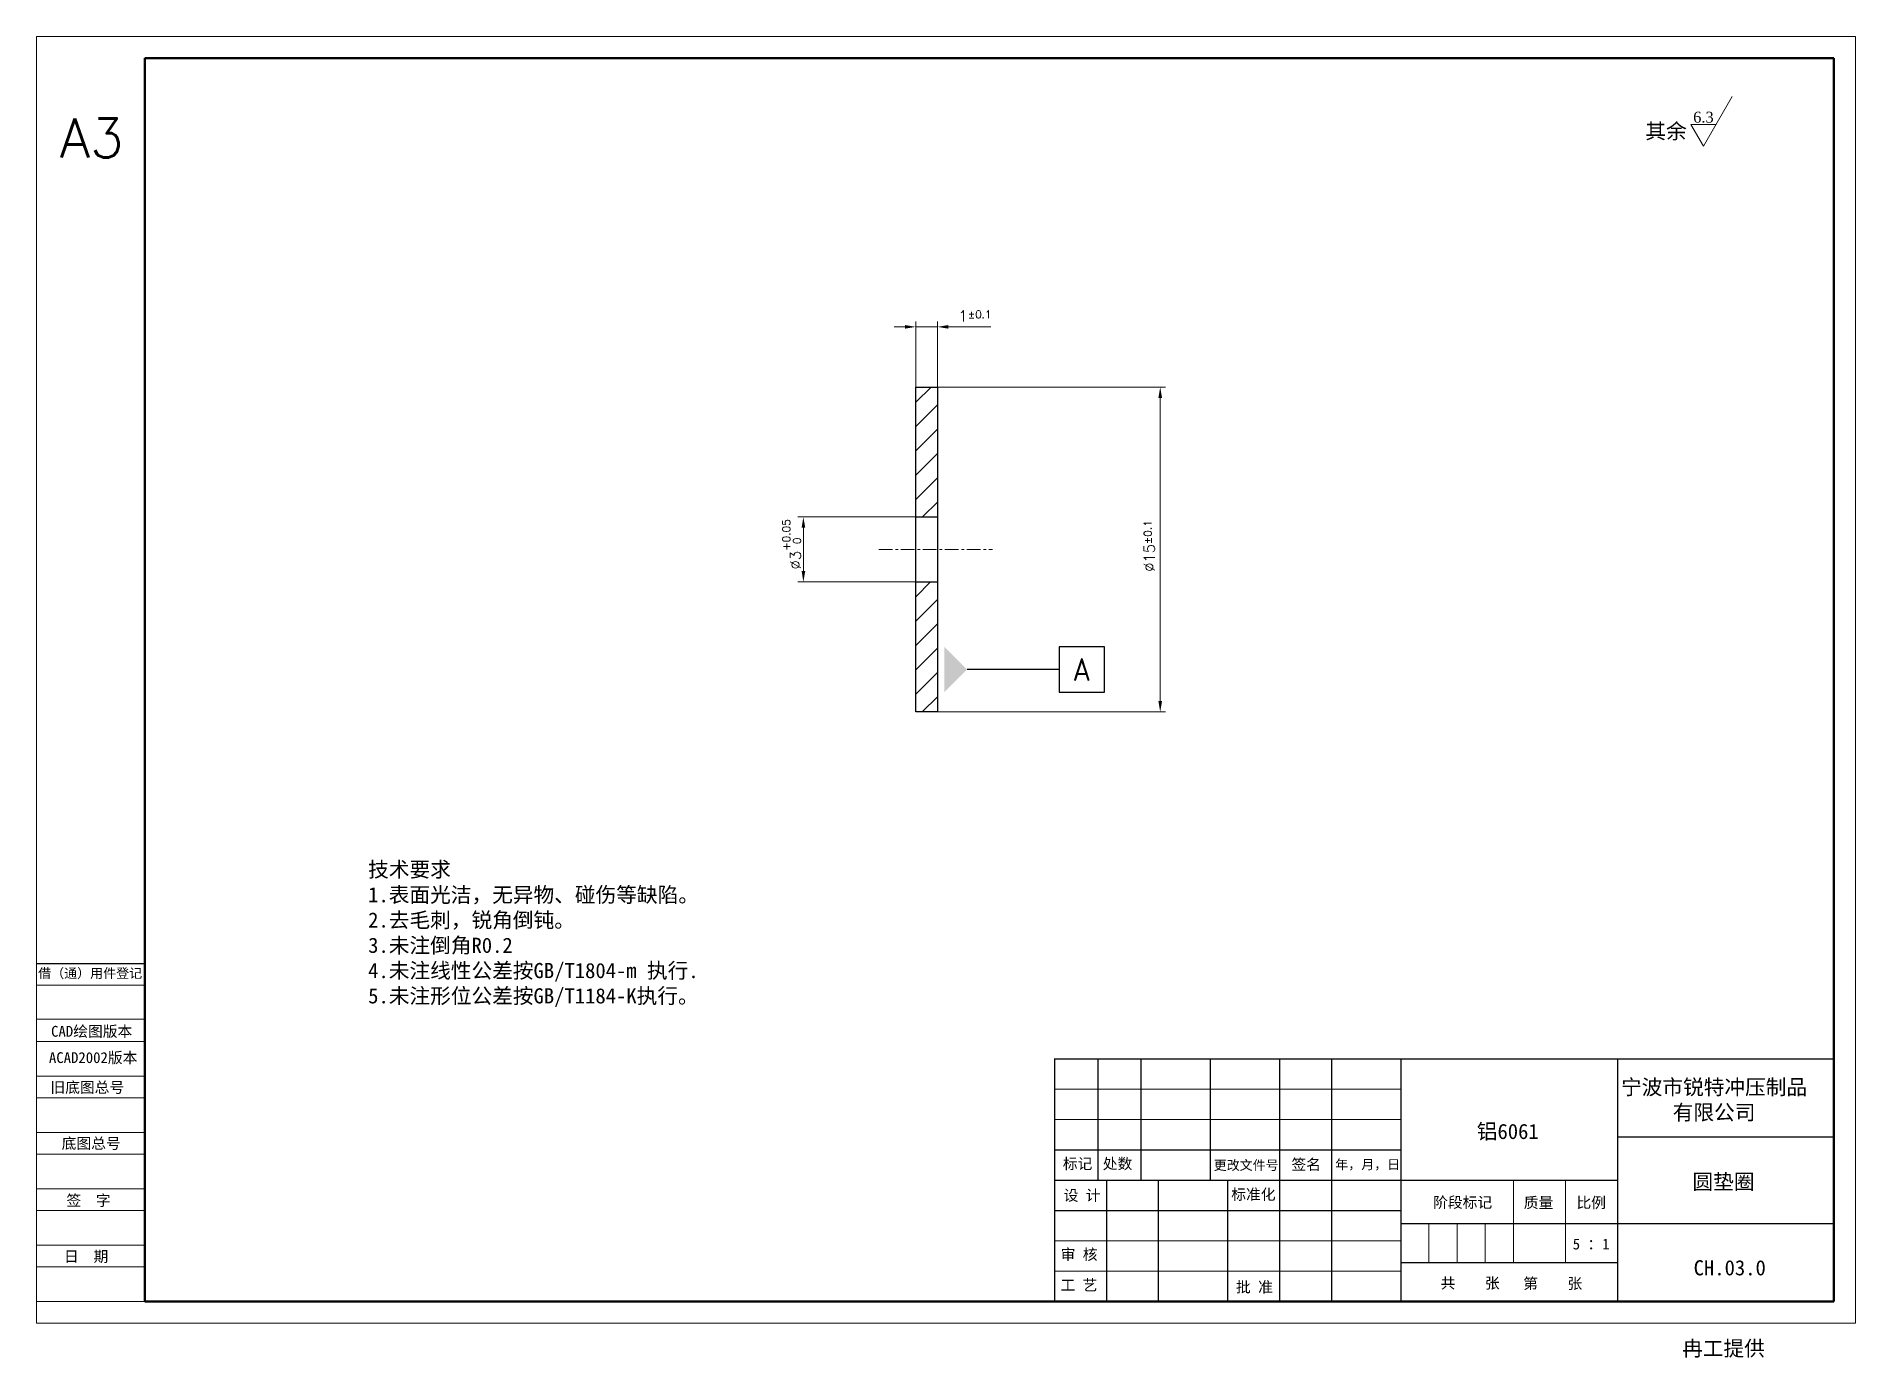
# Model space of a CAD drawing. Header units: millimetres. Extents: x 2517 to 6633, y 792 to 3241.
# Drawn here: x 3185.2 to 3269.2, y 2141.1 to 2202.1 of the extents above; entities that cross this region are included whole.
import ezdxf

# ---------------------------------------------------------------- set-up
doc = ezdxf.new("R2010")
doc.units = ezdxf.units.MM
doc.linetypes.add('CENTER', pattern=[50.8, 31.75, -6.35, 6.35, -6.35])
for name, color, linetype, lineweight in [('AM_5', 3, 'Continuous', 25), ('中心线', 1, 'CENTER', 9), ('填充', 3, 'Continuous', 9), ('实线', 7, 'Continuous', 25), ('尺寸标注', 2, 'Continuous', 9), ('引导线', 6, 'Continuous', 9), ('文本', 3, 'Continuous', 15), ('粗实线', 9, 'Continuous', 50)]:
    doc.layers.add(name, color=color, linetype=linetype, lineweight=lineweight)
doc.styles.add('ACISOTS', font='isocp.shx', dxfattribs={"height": 1, "bigfont": 'gbcbig.shx'})
doc.styles.add('st', font='txt.shx')
doc.styles.get("Standard").update_dxf_attribs({"font": 'simfang.ttf'})
doc.dimstyles.new('st0.2', dxfattribs={"dimscale": 0.2, "dimtxt": 2.5, "dimasz": 2.5, "dimexe": 1.25, "dimexo": 0, "dimtad": 1, "dimtoh": 1, "dimdec": 3, "dimdsep": 46, "dimtxsty": 'st', "dimcen": 0, "dimclrd": 256, "dimclre": 256, "dimclrt": 256, "dimadec": 4, "dimazin": 2, "dimtfac": 1, "dimtdec": 3, "dimtmove": 0, "dimatfit": 1, "dimfxl": 0, "dimlwd": -1, "dimlwe": -1, "dimarcsym": 0})

msp = doc.modelspace()

# ---------------------------------------------------------------- texts
at = {"layer": 'AM_5', "color": 2, "ltscale": 0.2, "insert": (3233.4708, 2172.8424), "char_height": 1.05, "attachment_point": 5, "style": 'ACISOTS'}
msp.add_mtext('A', dxfattribs=at)
at = {"layer": '实线', "ltscale": 0.2, "insert": (3186.2913, 2198.2835), "char_height": 1.8, "width": 5, "attachment_point": 1, "style": 'st'}
msp.add_mtext('A3', dxfattribs=at)
at = {"layer": '实线', "char_height": 0.7, "attachment_point": 5}
for s, insert, width in [('宁波市锐特冲压制品\\P有限公司', (3262.6673, 2152.944), 12.63596), ('铝6061', (3253.1414, 2151.4809), 7.8742), ('圆垫圈', (3263.1029, 2149.1568), 12.63596), ('CH.03.0', (3263.3905, 2145.2173), 9.2005), ('冉工提供', (3263.1029, 2141.4633), 12.63596)]:
    msp.add_mtext(s, dxfattribs=dict(at, insert=insert, width=width))
at = {"layer": '文本'}
for s, insert, char_height, width, attachment_point in [('{\\fTimes New Roman|b0|i0|c0|p18;6.3}', (3261.7051, 2198.5942), 0.5, 2.92, 1), ('其余', (3260.4491, 2197.2702), 0.7, 12.63596, 8), ('技术要求\\P1.表面光洁，无异物、碰伤等缺陷。\\P2.去毛刺，锐角倒钝。\\P3.未注倒角R0.2\\P4.未注线性公差按GB/T1804-m 执行.\\P5.未注形位公差按GB/T1184-K执行。', (3200.5217, 2160.6099), 0.7, 17.90296, 4)]:
    msp.add_mtext(s, dxfattribs=dict(at, insert=insert, char_height=char_height, width=width, attachment_point=attachment_point))
at = {"layer": '文本', "ltscale": 0.2, "attachment_point": 5}
for s, insert, char_height, width in [('借（通）用件登记', (3187.6854, 2158.7936), 0.44, 10.22572), ('CAD绘图版本', (3187.7564, 2156.1114), 0.5, 15.159404), ('ACAD2002版本', (3187.825, 2154.8971), 0.5, 11.701904), ('旧底图总号', (3187.5544, 2153.5244), 0.5, 13.237686), ('底图总号', (3187.7331, 2150.9379), 0.5, 2.90232), ('标记', (3233.2798, 2150.0041), 0.5, 2.90232), ('处数', (3235.1237, 2149.9998), 0.5, 2.90232), ('更改文件号', (3241.0632, 2149.9335), 0.44, 6.437633), ('签名', (3243.8361, 2149.9654), 0.5, 2.90232), ('年，月，日', (3246.6746, 2149.9611), 0.44, 2.90232), ('设 计', (3233.4843, 2148.5404), 0.5, 2.90232), ('标准化', (3241.3971, 2148.5859), 0.5, 2.90232), ('签  字', (3187.611, 2148.3058), 0.5, 2.90232), ('阶段标记', (3251.0583, 2148.2149), 0.5, 2.90232), ('质量', (3254.5609, 2148.2033), 0.5, 2.90232), ('比例', (3256.9951, 2148.2033), 0.5, 2.90232), ('5 ：1', (3256.9923, 2146.3161), 0.5, 2.90232), ('日  期', (3187.4993, 2145.7182), 0.5, 2.90232), ('审 核', (3233.3476, 2145.8123), 0.5, 2.90232), ('工 艺', (3233.3397, 2144.4027), 0.5, 2.90232), ('批 准', (3241.4426, 2144.3095), 0.5, 2.90232), ('共    张', (3251.4043, 2144.4885), 0.5, 2.90232), ('第    张', (3255.2176, 2144.4705), 0.5, 2.90232)]:
    msp.add_mtext(s, dxfattribs=dict(at, insert=insert, char_height=char_height, width=width))

# ---------------------------------------------------------------- blocks, each defined once
blk = doc.blocks.new('*D101')
at = {"layer": 'Defpoints', "color": 0, "ltscale": 0.2, "transparency": 16777216}
for p in [(3225.808, 2179.884), (3220.619, 2176.884), (3225.808, 2176.884)]:
    blk.add_point(p, dxfattribs=at)
at = {"layer": '尺寸标注', "ltscale": 0.2, "transparency": 16777216}
for p, q in [((3225.808, 2179.884), (3220.369, 2179.884)), ((3220.619, 2179.384), (3220.619, 2177.384)), ((3225.808, 2176.884), (3220.369, 2176.884))]:
    blk.add_line(p, q, dxfattribs=at)
for points in [[(3220.536, 2179.384), (3220.703, 2179.384), (3220.619, 2179.884)], [(3220.536, 2177.384), (3220.703, 2177.384), (3220.619, 2176.884)]]:
    blk.add_solid(points, dxfattribs=at)
at = {"layer": '尺寸标注', "ltscale": 0.2, "transparency": 16777216, "insert": (3220.08, 2178.621), "char_height": 0.5, "attachment_point": 5, "rotation": 90, "style": 'st'}
blk.add_mtext('%%c3{}{\\H0.71x;\\C3;\\S+0.05^  0;}', dxfattribs=at)
blk = doc.blocks.new('*D102')
at = {"layer": 'Defpoints', "color": 0, "ltscale": 0.2, "transparency": 16777216}
for p in [(3225.808, 2185.884), (3225.808, 2170.884), (3237.094, 2170.884)]:
    blk.add_point(p, dxfattribs=at)
at = {"layer": '尺寸标注', "ltscale": 0.2, "transparency": 16777216}
for p, q in [((3225.808, 2185.884), (3237.344, 2185.884)), ((3237.094, 2185.384), (3237.094, 2171.384)), ((3225.808, 2170.884), (3237.344, 2170.884))]:
    blk.add_line(p, q, dxfattribs=at)
for points in [[(3237.011, 2185.384), (3237.177, 2185.384), (3237.094, 2185.884)], [(3237.011, 2171.384), (3237.177, 2171.384), (3237.094, 2170.884)]]:
    blk.add_solid(points, dxfattribs=at)
at = {"layer": '尺寸标注', "ltscale": 0.2, "transparency": 16777216, "insert": (3236.594, 2178.542), "char_height": 0.5, "attachment_point": 5, "rotation": 90, "style": 'st'}
blk.add_mtext('%%c15{}{\\A0;{\\H1.5x;}{\\A2;\\H0.71x;\\C3;%%p0.1}}', dxfattribs=at)
blk = doc.blocks.new('*D103')
at = {"layer": 'Defpoints', "color": 0, "ltscale": 0.2, "transparency": 16777216}
for p in [(3226.808, 2188.662), (3225.808, 2185.884), (3226.808, 2185.884)]:
    blk.add_point(p, dxfattribs=at)
at = {"layer": '尺寸标注', "ltscale": 0.2, "transparency": 16777216}
for p, q in [((3225.308, 2188.662), (3224.808, 2188.662)), ((3225.808, 2185.884), (3225.808, 2188.912)), ((3225.808, 2188.662), (3226.808, 2188.662)), ((3226.808, 2185.884), (3226.808, 2188.912)), ((3227.308, 2188.662), (3229.279, 2188.662))]:
    blk.add_line(p, q, dxfattribs=at)
for points in [[(3225.308, 2188.745), (3225.308, 2188.578), (3225.808, 2188.662)], [(3227.308, 2188.745), (3227.308, 2188.578), (3226.808, 2188.662)]]:
    blk.add_solid(points, dxfattribs=at)
at = {"layer": '尺寸标注', "ltscale": 0.2, "transparency": 16777216, "insert": (3228.544, 2189.162), "char_height": 0.5, "attachment_point": 5, "style": 'st'}
blk.add_mtext('1{}{\\A0;{\\H1.5x;}{\\A2;\\H0.71x;\\C3;%%p0.1}}', dxfattribs=at)

# ---------------------------------------------------------------- dimensions: what is measured, and where the dimension line sits
at = {"layer": '尺寸标注', "ltscale": 0.2}
dim = msp.add_linear_dim(base=(3226.8082, 2188.6617), p1=(3225.8082, 2185.8841), p2=(3226.8082, 2185.8841), text='<>{}{\\A0;{\\H1.5x;}{\\A2;\\H0.71x;\\C3;%%p0.1}}', dimstyle='st0.2', override={"dimtp": 0.1, "dimtm": 0.1, "dimtdec": 3, "dimtzin": 8}, dxfattribs=at)
dim.commit()
dim.dimension.update_dxf_attribs({"geometry": '*D103', "text_midpoint": (3228.5437, 2188.6617), "dimtype": 160})
for base, p1, p2, text, override, picture, middle in [((3237.0939, 2170.8841), (3225.8082, 2185.8841), (3225.8082, 2170.8841), '%%c<>{}{\\A0;{\\H1.5x;}{\\A2;\\H0.71x;\\C3;%%p0.1}}', {"dimtp": 0.1, "dimtm": 0.1, "dimtdec": 3, "dimtzin": 8}, '*D102', (3237.0939, 2178.5417)), ((3220.6193, 2176.8841), (3225.8082, 2179.8841), (3225.8082, 2176.8841), '%%c<>{}{\\H0.71x;\\C3;\\S+0.05^  0;}', {"dimtp": 0.05, "dimtm": 0, "dimtdec": 3, "dimtzin": 8}, '*D101', (3220.6193, 2178.6208))]:
    dim = msp.add_linear_dim(base=base, p1=p1, p2=p2, angle=90, text=text, dimstyle='st0.2', override=override, dxfattribs=at)
    dim.commit()
    dim.dimension.update_dxf_attribs({"geometry": picture, "text_midpoint": middle, "dimtype": 160})

# ---------------------------------------------------------------- hatches: boundary and pattern name
at = {"layer": '填充', "ltscale": 0.2}
h = msp.add_hatch(dxfattribs=at)
h.set_pattern_fill('LINE', color=256, scale=0.25, angle=45)
h.set_pattern_definition([(45, (29.6019, 828.8042), (-0.561266, 0.561266), [])])
h.paths.add_polyline_path([(3226.8082, 2185.8841), (3225.8082, 2185.8841), (3225.8082, 2179.8841), (3226.8082, 2179.8841)])
h.paths.add_polyline_path([(3226.8082, 2176.8841), (3225.8082, 2176.8841), (3225.8082, 2170.8841), (3226.8082, 2170.8841)])

# ---------------------------------------------------------------- linework, layer by layer
at = {"layer": 'AM_5', "color": 2, "ltscale": 0.2}
for p, q in [((3234.5208, 2173.8924), (3232.4208, 2173.8924)), ((3232.4208, 2173.8924), (3232.4208, 2171.7924)), ((3234.5208, 2171.7924), (3234.5208, 2173.8924)), ((3232.4208, 2171.7924), (3234.5208, 2171.7924))]:
    msp.add_line(p, q, dxfattribs=at)
at = {"layer": 'AM_5', "color": 3, "ltscale": 0.2}
for p, q in [((3232.0215, 2172.8424), (3228.1787, 2172.8424)), ((3232.4208, 2172.8424), (3232.0215, 2172.8424))]:
    msp.add_line(p, q, dxfattribs=at)
at = {"layer": 'AM_5', "color": 3, "linetype": 'Continuous', "ltscale": 0.2}
msp.add_trace([(3227.1287, 2173.8924), (3228.1787, 2172.8424), (3227.1287, 2171.7924)], dxfattribs=at)
at = {"layer": '中心线', "ltscale": 0.02}
msp.add_line((3224.1018, 2178.3841), (3229.3456, 2178.3841), dxfattribs=at)
at = {"layer": '实线', "ltscale": 0.2}
for p, q in [((3225.8082, 2178.3841), (3225.8082, 2185.8841)), ((3225.8082, 2185.8841), (3226.8082, 2185.8841)), ((3226.8082, 2185.8841), (3226.8082, 2170.8841)), ((3225.8082, 2179.8841), (3226.8082, 2179.8841)), ((3225.8082, 2170.8841), (3225.8082, 2178.3841)), ((3225.8082, 2176.8841), (3226.8082, 2176.8841)), ((3226.8082, 2170.8841), (3225.8082, 2170.8841))]:
    msp.add_line(p, q, dxfattribs=at)
at = {"layer": '实线'}
for p, q in [((3185.2029, 2159.2724), (3190.2029, 2159.2724)), ((3190.2029, 2143.6724), (3190.2029, 2154.8724)), ((3190.2029, 2154.8724), (3190.2029, 2143.6724)), ((3232.2029, 2154.8724), (3268.2029, 2154.8724)), ((3232.2067, 2154.8724), (3232.2067, 2143.6724)), ((3234.2067, 2154.8724), (3234.2067, 2149.2724)), ((3236.2067, 2154.8724), (3236.2067, 2149.2724)), ((3239.4067, 2154.8724), (3239.4067, 2149.2724)), ((3242.6067, 2154.8724), (3242.6067, 2143.6724)), ((3245.0067, 2154.8724), (3245.0067, 2143.6724)), ((3248.2067, 2154.8724), (3248.2067, 2143.6724)), ((3258.2029, 2154.8724), (3258.2029, 2143.6724)), ((3258.2029, 2151.2724), (3268.2029, 2151.2724)), ((3232.2029, 2150.6724), (3248.2067, 2150.6724)), ((3232.2029, 2149.2724), (3248.2067, 2149.2724)), ((3234.6067, 2149.2724), (3234.6067, 2143.6724)), ((3237.0067, 2149.2724), (3237.0067, 2143.6724)), ((3240.2067, 2149.2724), (3240.2067, 2143.6724)), ((3248.2067, 2149.2724), (3258.2029, 2149.2724)), ((3232.2029, 2147.8724), (3248.2067, 2147.8724)), ((3248.2067, 2147.2724), (3268.2029, 2147.2724)), ((3248.2067, 2145.4724), (3258.2029, 2145.4724)), ((3232.2029, 2143.6724), (3268.2029, 2143.6724))]:
    msp.add_line(p, q, dxfattribs=at)
at = {"layer": '引导线'}
for p, q in [((3185.2029, 2202.0724), (3269.2029, 2202.0724)), ((3185.2029, 2142.6724), (3185.2029, 2202.0724)), ((3269.2029, 2142.6724), (3269.2029, 2202.0724)), ((3190.2029, 2158.2724), (3185.2029, 2158.2724)), ((3190.2029, 2156.7045), (3185.2029, 2156.7045)), ((3190.2029, 2155.6724), (3185.2029, 2155.6724)), ((3190.2029, 2154.0724), (3185.2029, 2154.0724)), ((3190.2029, 2153.0724), (3185.2029, 2153.0724)), ((3232.2029, 2153.4724), (3248.2067, 2153.4724)), ((3190.2029, 2151.4724), (3185.2029, 2151.4724)), ((3232.2029, 2152.0724), (3248.2067, 2152.0724)), ((3190.2029, 2150.4724), (3185.2029, 2150.4724)), ((3190.2029, 2148.8724), (3185.2029, 2148.8724)), ((3190.2029, 2147.8724), (3185.2029, 2147.8724)), ((3190.2029, 2146.2724), (3185.2029, 2146.2724)), ((3232.2029, 2146.4724), (3248.2067, 2146.4724)), ((3190.2029, 2145.2724), (3185.2029, 2145.2724)), ((3232.2029, 2145.0724), (3248.2067, 2145.0724)), ((3190.2029, 2143.6724), (3185.2029, 2143.6724)), ((3185.2029, 2142.6724), (3269.2029, 2142.6724))]:
    msp.add_line(p, q, dxfattribs=at)
at = {"layer": '文本'}
for p, q in [((3262.1753, 2196.9972), (3263.5055, 2199.3012)), ((3262.7573, 2198.0052), (3261.5933, 2198.0052)), ((3261.5933, 2198.0052), (3262.1753, 2196.9972))]:
    msp.add_line(p, q, dxfattribs=at)
at = {"layer": '文本', "ltscale": 0.2}
for p, q in [((3253.4029, 2149.2724), (3253.4029, 2145.4724)), ((3255.8029, 2149.2724), (3255.8029, 2145.4724)), ((3249.5029, 2147.2724), (3249.5029, 2145.4724)), ((3250.8029, 2147.2724), (3250.8029, 2145.4724)), ((3252.1029, 2147.2724), (3252.1029, 2145.4724))]:
    msp.add_line(p, q, dxfattribs=at)
at = {"layer": '粗实线'}
for p, q in [((3190.2029, 2143.6724), (3190.2029, 2201.0724)), ((3190.2029, 2201.0724), (3268.2029, 2201.0724)), ((3268.2029, 2143.6724), (3268.2029, 2201.0724)), ((3190.2029, 2143.6724), (3268.2029, 2143.6724))]:
    msp.add_line(p, q, dxfattribs=at)

msp.set_redraw_order([(e.dxf.handle, doc.entitydb.next_handle()) for e in msp.query("TEXT MTEXT ATTDEF DIMENSION ARC_DIMENSION")])  # texts and dimensions are drawn at this point

doc.saveas('drawing.dxf')
